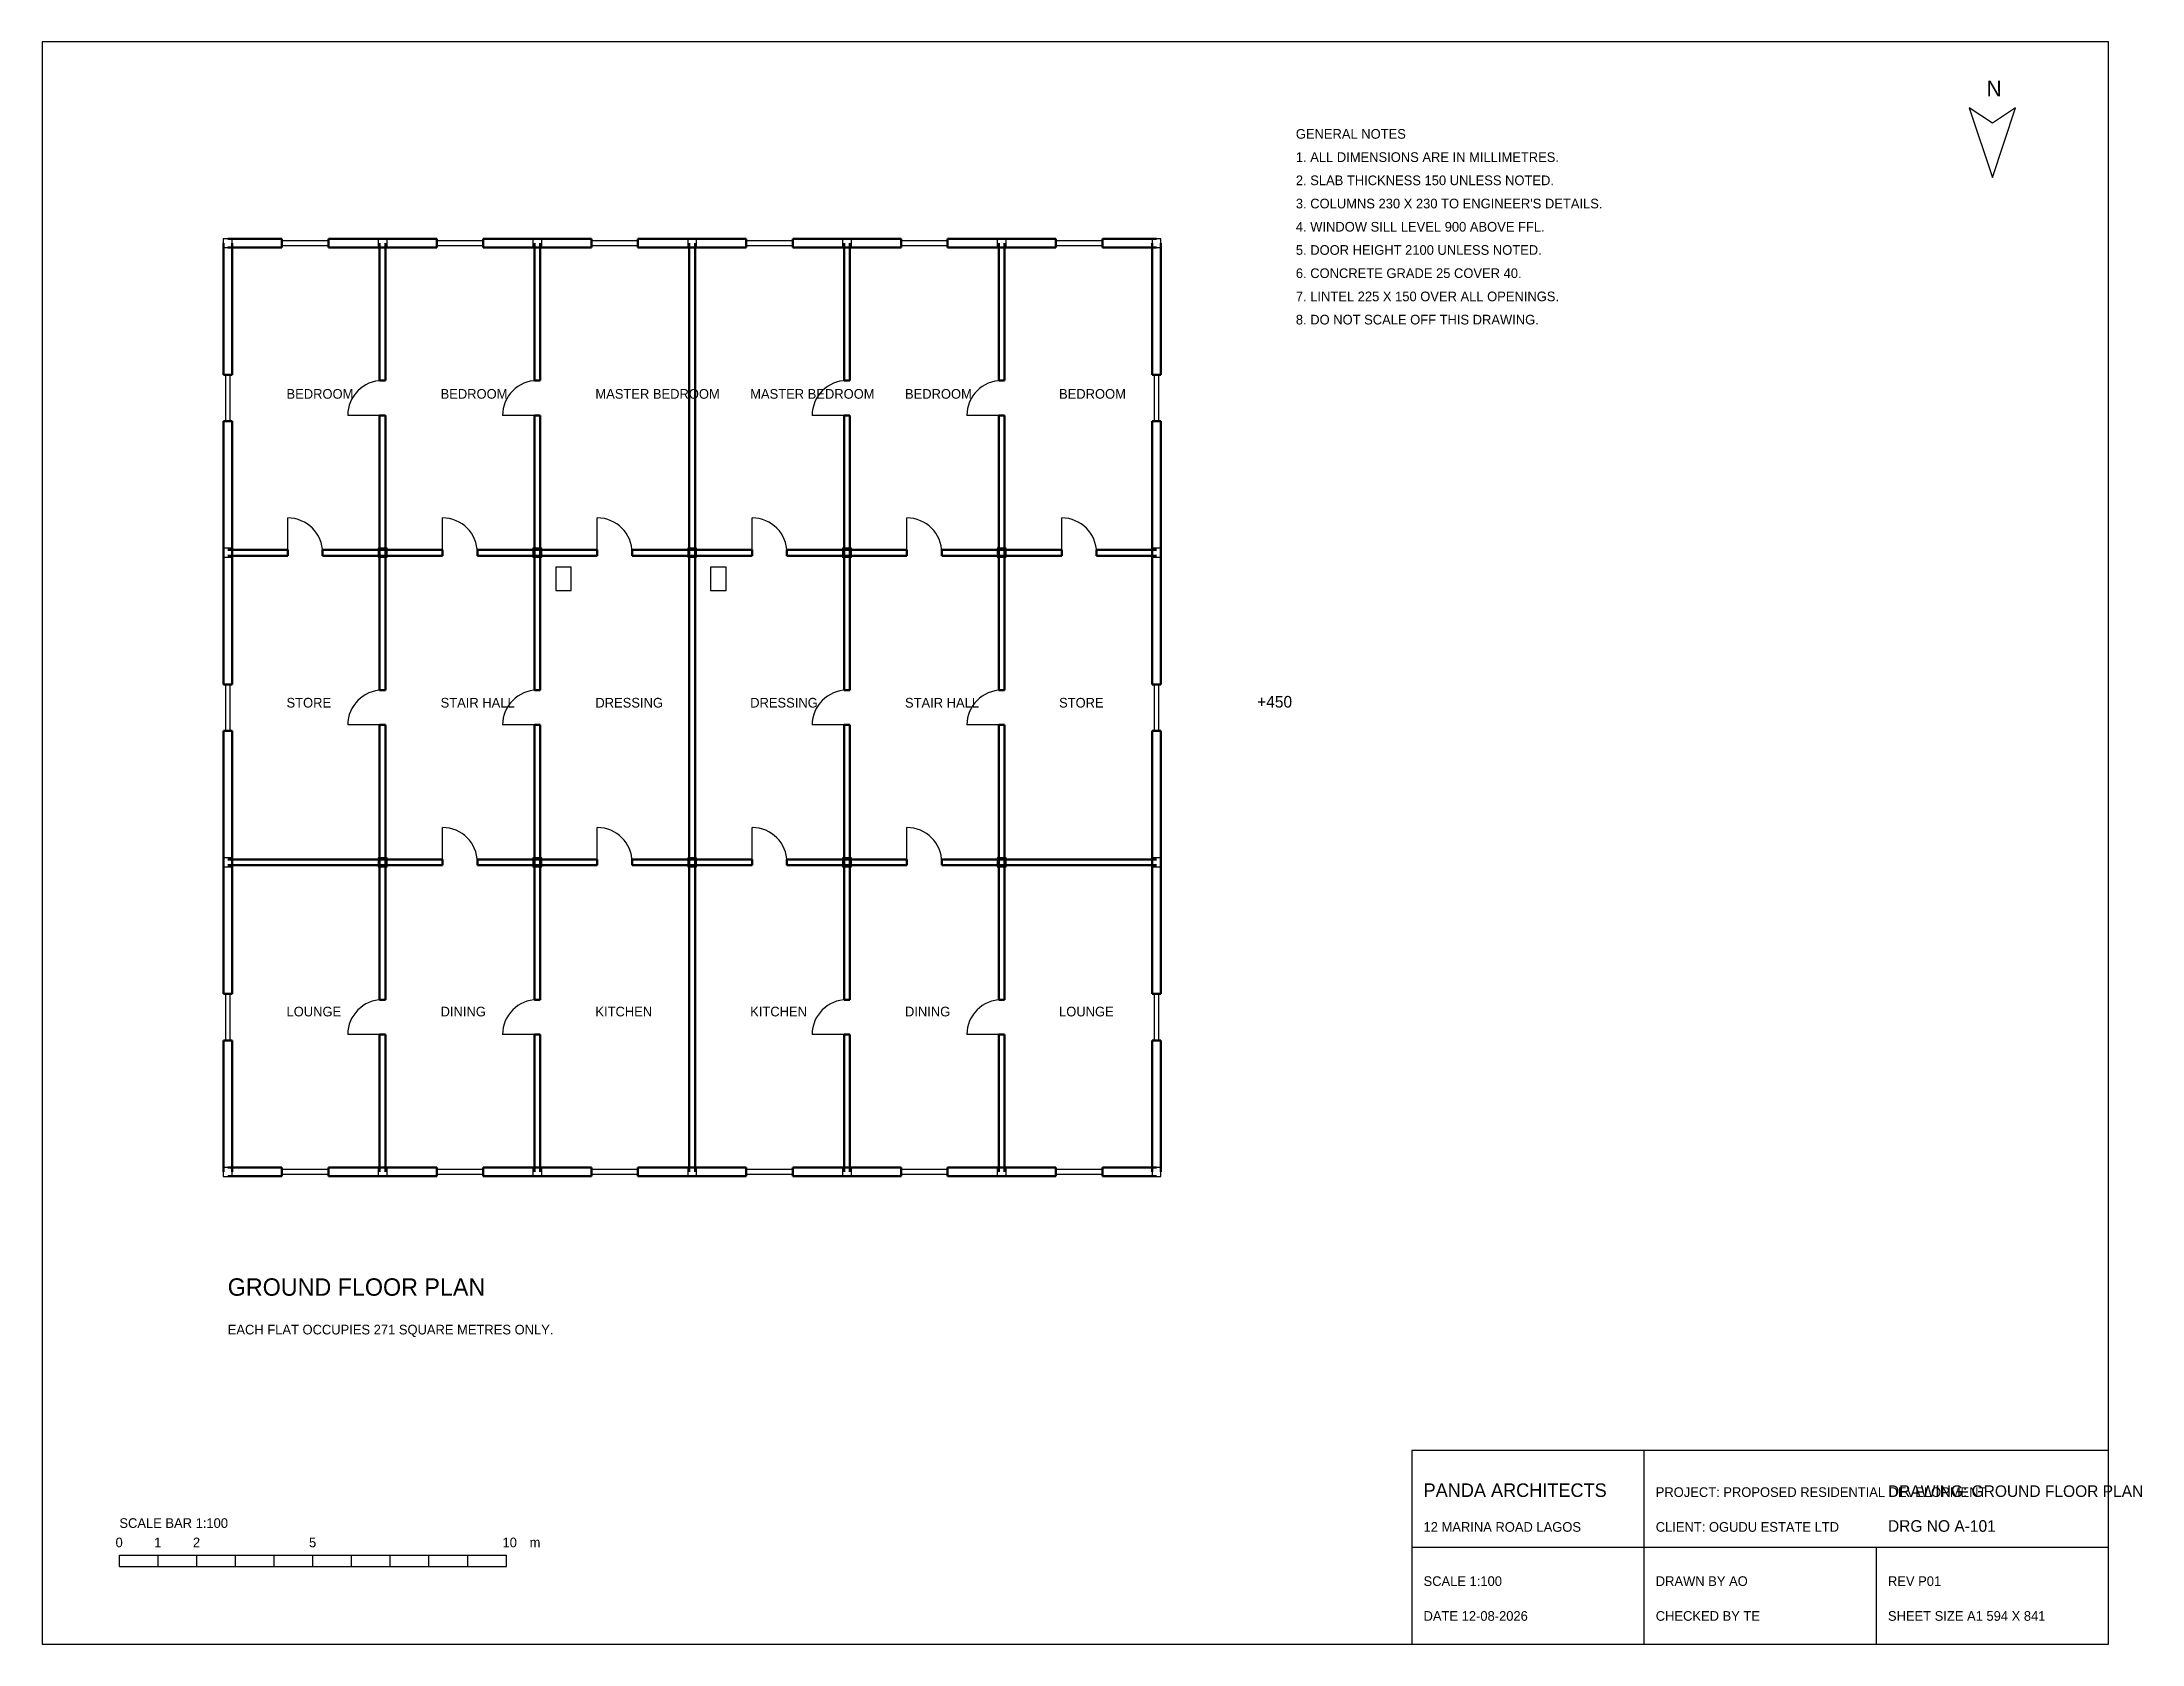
# Model space of a CAD drawing. Header units: millimetres. Extents: x 0 to 343400, y -12200 to 29200.
# Drawn here: x 0 to 54265, y -12200 to 29200 of the extents above; entities that cross this region are included whole.
import ezdxf

# ---------------------------------------------------------------- set-up
doc = ezdxf.new("R2010")
doc.units = ezdxf.units.MM
doc.layers.get('0').update_dxf_attribs({"color": 1, "linetype": 'CONTINUOUS'})
for name, color, linetype in [('COLUMN', 5, 'CONTINUOUS'), ('DOOR', 3, 'CONTINUOUS'), ('SANITARY', 7, 'CONTINUOUS'), ('TEXT', 6, 'CONTINUOUS'), ('WALL', 4, 'CONTINUOUS'), ('WIND', 2, 'CONTINUOUS')]:
    doc.layers.add(name, color=color, linetype=linetype)

msp = doc.modelspace()

# ---------------------------------------------------------------- texts
for s, height, p in [('N', 400, (50250, 27800)), ('GENERAL NOTES', 250, (32400, 26700)), ('1. ALL DIMENSIONS ARE IN MILLIMETRES.', 250, (32400, 26100)), ('2. SLAB THICKNESS 150 UNLESS NOTED.', 250, (32400, 25500)), ("3. COLUMNS 230 X 230 TO ENGINEER'S DETAILS.", 250, (32400, 24900)), ('4. WINDOW SILL LEVEL 900 ABOVE FFL.', 250, (32400, 24300)), ('5. DOOR HEIGHT 2100 UNLESS NOTED.', 250, (32400, 23700)), ('6. CONCRETE GRADE 25 COVER 40.', 250, (32400, 23100)), ('7. LINTEL 225 X 150 OVER ALL OPENINGS.', 250, (32400, 22500)), ('8. DO NOT SCALE OFF THIS DRAWING.', 250, (32400, 21900)), ('DRAWING: GROUND FLOOR PLAN', 300, (47700, -8400)), ('SCALE BAR 1:100', 250, (2000, -9200)), ('DRG NO A-101', 300, (47700, -9300)), ('0', 250, (1900, -9700)), ('1', 250, (2900, -9700)), ('2', 250, (3900, -9700)), ('5', 250, (6900, -9700)), ('10', 250, (11900, -9700)), ('m', 250, (12600, -9700))]:
    msp.add_text(s, height=height).set_placement(p)
at = {"layer": 'TEXT'}
for s, height, p in [('BEDROOM', 250, (6318.8, 19981.2)), ('BEDROOM', 250, (10300, 19981.2)), ('MASTER BEDROOM', 250, (14300, 19981.2)), ('MASTER BEDROOM', 250, (18300, 19981.2)), ('BEDROOM', 250, (22300, 19981.2)), ('BEDROOM', 250, (26281.2, 19981.2)), ('STORE', 250, (6318.8, 12000)), ('STAIR HALL', 250, (10300, 12000)), ('DRESSING', 250, (14300, 12000)), ('DRESSING', 250, (18300, 12000)), ('STAIR HALL', 250, (22300, 12000)), ('STORE', 250, (26281.2, 12000)), ('+450', 300, (31400, 12000)), ('LOUNGE', 250, (6318.8, 4018.8)), ('DINING', 250, (10300, 4018.8)), ('KITCHEN', 250, (14300, 4018.8)), ('KITCHEN', 250, (18300, 4018.8)), ('DINING', 250, (22300, 4018.8)), ('LOUNGE', 250, (26281.2, 4018.8)), ('GROUND FLOOR PLAN', 450, (4800, -3200)), ('EACH FLAT OCCUPIES 271 SQUARE METRES ONLY.', 250, (4800, -4200))]:
    msp.add_text(s, height=height, dxfattribs=at).set_placement(p)

# ---------------------------------------------------------------- blocks, each defined once
blk = doc.blocks.new('TITLEBLOCK-A1')
for p, q in [((6000, 0), (6000, 5000)), ((0, 2500), (18000, 2500)), ((12000, 0), (12000, 2500))]:
    blk.add_line(p, q)
blk.add_lwpolyline([(0, 0), (18000, 0), (18000, 5000), (0, 5000)], close=True)
for s, height, p in [('PANDA ARCHITECTS', 350, (300, 3800)), ('PROJECT: PROPOSED RESIDENTIAL DEVELOPMENT', 250, (6300, 3800)), ('12 MARINA ROAD LAGOS', 250, (300, 2900)), ('CLIENT: OGUDU ESTATE LTD', 250, (6300, 2900)), ('SCALE 1:100', 250, (300, 1500)), ('DRAWN BY AO', 250, (6300, 1500)), ('REV P01', 250, (12300, 1500)), ('DATE 12-08-2026', 250, (300, 600)), ('CHECKED BY TE', 250, (6300, 600)), ('SHEET SIZE A1 594 X 841', 250, (12300, 600))]:
    blk.add_text(s, height=height).set_placement(p)

# ---------------------------------------------------------------- linework, layer by layer
for p, q in [((53400, 29200), (0, 29200)), ((0, 29200), (0, -12200)), ((53400, -12200), (53400, 29200)), ((2000, -9900), (12000, -9900)), ((2000, -10200), (2000, -9900)), ((2000, -10200), (12000, -10200)), ((3000, -10200), (3000, -9900)), ((4000, -10200), (4000, -9900)), ((5000, -10200), (5000, -9900)), ((6000, -10200), (6000, -9900)), ((7000, -10200), (7000, -9900)), ((8000, -10200), (8000, -9900)), ((9000, -10200), (9000, -9900)), ((10000, -10200), (10000, -9900)), ((11000, -10200), (11000, -9900)), ((12000, -10200), (12000, -9900)), ((0, -12200), (53400, -12200))]:
    msp.add_line(p, q)
msp.add_lwpolyline([(50400, 25700), (51000, 27500), (50400, 27100), (49800, 27500)], close=True)
at = {"layer": 'COLUMN'}
for points in [[(4685, 23885), (4915, 23885), (4915, 24115), (4685, 24115)], [(8685, 23885), (8915, 23885), (8915, 24115), (8685, 24115)], [(12685, 23885), (12915, 23885), (12915, 24115), (12685, 24115)], [(16685, 23885), (16915, 23885), (16915, 24115), (16685, 24115)], [(20685, 23885), (20915, 23885), (20915, 24115), (20685, 24115)], [(24685, 23885), (24915, 23885), (24915, 24115), (24685, 24115)], [(28685, 23885), (28915, 23885), (28915, 24115), (28685, 24115)], [(4685, 15885), (4915, 15885), (4915, 16115), (4685, 16115)], [(8685, 15885), (8915, 15885), (8915, 16115), (8685, 16115)], [(12685, 15885), (12915, 15885), (12915, 16115), (12685, 16115)], [(16685, 15885), (16915, 15885), (16915, 16115), (16685, 16115)], [(20685, 15885), (20915, 15885), (20915, 16115), (20685, 16115)], [(24685, 15885), (24915, 15885), (24915, 16115), (24685, 16115)], [(28685, 15885), (28915, 15885), (28915, 16115), (28685, 16115)], [(4685, 7885), (4915, 7885), (4915, 8115), (4685, 8115)], [(8685, 7885), (8915, 7885), (8915, 8115), (8685, 8115)], [(12685, 7885), (12915, 7885), (12915, 8115), (12685, 8115)], [(16685, 7885), (16915, 7885), (16915, 8115), (16685, 8115)], [(20685, 7885), (20915, 7885), (20915, 8115), (20685, 8115)], [(24685, 7885), (24915, 7885), (24915, 8115), (24685, 8115)], [(28685, 7885), (28915, 7885), (28915, 8115), (28685, 8115)], [(4685, -115), (4915, -115), (4915, 115), (4685, 115)], [(8685, -115), (8915, -115), (8915, 115), (8685, 115)], [(12685, -115), (12915, -115), (12915, 115), (12685, 115)], [(16685, -115), (16915, -115), (16915, 115), (16685, 115)], [(20685, -115), (20915, -115), (20915, 115), (20685, 115)], [(24685, -115), (24915, -115), (24915, 115), (24685, 115)], [(28685, -115), (28915, -115), (28915, 115), (28685, 115)]]:
    msp.add_lwpolyline(points, close=True, dxfattribs=at)
at = {"layer": 'DOOR'}
for p, q in [((8800, 19550), (7900, 19550)), ((12800, 19550), (11900, 19550)), ((20800, 19550), (19900, 19550)), ((24800, 19550), (23900, 19550)), ((6350, 16000), (6350, 16900)), ((10350, 16000), (10350, 16900)), ((14350, 16000), (14350, 16900)), ((18350, 16000), (18350, 16900)), ((22350, 16000), (22350, 16900)), ((26350, 16000), (26350, 16900)), ((8800, 11550), (7900, 11550)), ((12800, 11550), (11900, 11550)), ((20800, 11550), (19900, 11550)), ((24800, 11550), (23900, 11550)), ((10350, 8000), (10350, 8900)), ((14350, 8000), (14350, 8900)), ((18350, 8000), (18350, 8900)), ((22350, 8000), (22350, 8900)), ((8800, 3550), (7900, 3550)), ((12800, 3550), (11900, 3550)), ((20800, 3550), (19900, 3550)), ((24800, 3550), (23900, 3550))]:
    msp.add_line(p, q, dxfattribs=at)
for centre, start, end in [((8800, 19550), 90, 180), ((12800, 19550), 90, 180), ((20800, 19550), 90, 180), ((24800, 19550), 90, 180), ((6350, 16000), 0, 90), ((10350, 16000), 0, 90), ((14350, 16000), 0, 90), ((18350, 16000), 0, 90), ((22350, 16000), 0, 90), ((26350, 16000), 0, 90), ((8800, 11550), 90, 180), ((12800, 11550), 90, 180), ((20800, 11550), 90, 180), ((24800, 11550), 90, 180), ((10350, 8000), 0, 90), ((14350, 8000), 0, 90), ((18350, 8000), 0, 90), ((22350, 8000), 0, 90), ((8800, 3550), 90, 180), ((12800, 3550), 90, 180), ((20800, 3550), 90, 180), ((24800, 3550), 90, 180)]:
    msp.add_arc(centre, 900, start, end, dxfattribs=at)
at = {"layer": 'SANITARY'}
for points in [[(13275, 15025), (13675, 15025), (13675, 15625), (13275, 15625)], [(17275, 15025), (17675, 15025), (17675, 15625), (17275, 15625)]]:
    msp.add_lwpolyline(points, close=True, dxfattribs=at)
at = {"layer": 'WALL', "lineweight": 50}
for p, q in [((4687.5, 20600), (4687.5, 24000)), ((6200, 24112.5), (4800, 24112.5)), ((4800, 23887.5), (6200, 23887.5)), ((4912.5, 24000), (4912.5, 20600)), ((6200, 23887.5), (6200, 24112.5)), ((8800, 24112.5), (7400, 24112.5)), ((7400, 23887.5), (7400, 24112.5)), ((7400, 23887.5), (8800, 23887.5)), ((8725, 20450), (8725, 24000)), ((10200, 24112.5), (8800, 24112.5)), ((8800, 23887.5), (10200, 23887.5)), ((8875, 24000), (8875, 20450)), ((10200, 23887.5), (10200, 24112.5)), ((12800, 24112.5), (11400, 24112.5)), ((11400, 23887.5), (11400, 24112.5)), ((11400, 23887.5), (12800, 23887.5)), ((12725, 20450), (12725, 24000)), ((14200, 24112.5), (12800, 24112.5)), ((12800, 23887.5), (14200, 23887.5)), ((12875, 24000), (12875, 20450)), ((14200, 23887.5), (14200, 24112.5)), ((16800, 24112.5), (15400, 24112.5)), ((15400, 23887.5), (15400, 24112.5)), ((15400, 23887.5), (16800, 23887.5)), ((16725, 16000), (16725, 24000)), ((18200, 24112.5), (16800, 24112.5)), ((16800, 23887.5), (18200, 23887.5)), ((16875, 24000), (16875, 16000)), ((18200, 23887.5), (18200, 24112.5)), ((20800, 24112.5), (19400, 24112.5)), ((19400, 23887.5), (19400, 24112.5)), ((19400, 23887.5), (20800, 23887.5)), ((20725, 20450), (20725, 24000)), ((22200, 24112.5), (20800, 24112.5)), ((20800, 23887.5), (22200, 23887.5)), ((20875, 24000), (20875, 20450)), ((22200, 23887.5), (22200, 24112.5)), ((24800, 24112.5), (23400, 24112.5)), ((23400, 23887.5), (23400, 24112.5)), ((23400, 23887.5), (24800, 23887.5)), ((24725, 20450), (24725, 24000)), ((26200, 24112.5), (24800, 24112.5)), ((24800, 23887.5), (26200, 23887.5)), ((24875, 24000), (24875, 20450)), ((26200, 23887.5), (26200, 24112.5)), ((28800, 24112.5), (27400, 24112.5)), ((27400, 23887.5), (27400, 24112.5)), ((27400, 23887.5), (28800, 23887.5)), ((28687.5, 20600), (28687.5, 24000)), ((28912.5, 24000), (28912.5, 20600)), ((4687.5, 20600), (4912.5, 20600)), ((8725, 20450), (8875, 20450)), ((12725, 20450), (12875, 20450)), ((20725, 20450), (20875, 20450)), ((24725, 20450), (24875, 20450)), ((28687.5, 20600), (28912.5, 20600)), ((8725, 16000), (8725, 19550)), ((8725, 19550), (8875, 19550)), ((8875, 19550), (8875, 16000)), ((12725, 16000), (12725, 19550)), ((12725, 19550), (12875, 19550)), ((12875, 19550), (12875, 16000)), ((20725, 16000), (20725, 19550)), ((20725, 19550), (20875, 19550)), ((20875, 19550), (20875, 16000)), ((24725, 16000), (24725, 19550)), ((24725, 19550), (24875, 19550)), ((24875, 19550), (24875, 16000)), ((4687.5, 16000), (4687.5, 19400)), ((4687.5, 19400), (4912.5, 19400)), ((4912.5, 19400), (4912.5, 16000)), ((28687.5, 16000), (28687.5, 19400)), ((28687.5, 19400), (28912.5, 19400)), ((28912.5, 19400), (28912.5, 16000)), ((4687.5, 12600), (4687.5, 16000)), ((6350, 16075), (4800, 16075)), ((4800, 15925), (6350, 15925)), ((4912.5, 16000), (4912.5, 12600)), ((6350, 15925), (6350, 16075)), ((8800, 16075), (7250, 16075)), ((7250, 15925), (7250, 16075)), ((7250, 15925), (8800, 15925)), ((8725, 12450), (8725, 16000)), ((10350, 16075), (8800, 16075)), ((8800, 15925), (10350, 15925)), ((8875, 16000), (8875, 12450)), ((10350, 15925), (10350, 16075)), ((12800, 16075), (11250, 16075)), ((11250, 15925), (11250, 16075)), ((11250, 15925), (12800, 15925)), ((12725, 12450), (12725, 16000)), ((14350, 16075), (12800, 16075)), ((12800, 15925), (14350, 15925)), ((12875, 16000), (12875, 12450)), ((14350, 15925), (14350, 16075)), ((16800, 16075), (15250, 16075)), ((15250, 15925), (15250, 16075)), ((15250, 15925), (16800, 15925)), ((16725, 8000), (16725, 16000)), ((18350, 16075), (16800, 16075)), ((16800, 15925), (18350, 15925)), ((16875, 16000), (16875, 8000)), ((18350, 15925), (18350, 16075)), ((20800, 16075), (19250, 16075)), ((19250, 15925), (19250, 16075)), ((19250, 15925), (20800, 15925)), ((20725, 12450), (20725, 16000)), ((22350, 16075), (20800, 16075)), ((20800, 15925), (22350, 15925)), ((20875, 16000), (20875, 12450)), ((22350, 15925), (22350, 16075)), ((24800, 16075), (23250, 16075)), ((23250, 15925), (23250, 16075)), ((23250, 15925), (24800, 15925)), ((24725, 12450), (24725, 16000)), ((26350, 16075), (24800, 16075)), ((24800, 15925), (26350, 15925)), ((24875, 16000), (24875, 12450)), ((26350, 15925), (26350, 16075)), ((28800, 16075), (27250, 16075)), ((27250, 15925), (27250, 16075)), ((27250, 15925), (28800, 15925)), ((28687.5, 12600), (28687.5, 16000)), ((28912.5, 16000), (28912.5, 12600)), ((4687.5, 12600), (4912.5, 12600)), ((28687.5, 12600), (28912.5, 12600)), ((8725, 12450), (8875, 12450)), ((12725, 12450), (12875, 12450)), ((20725, 12450), (20875, 12450)), ((24725, 12450), (24875, 12450)), ((4687.5, 8000), (4687.5, 11400)), ((4687.5, 11400), (4912.5, 11400)), ((4912.5, 11400), (4912.5, 8000)), ((8725, 8000), (8725, 11550)), ((8725, 11550), (8875, 11550)), ((8875, 11550), (8875, 8000)), ((12725, 8000), (12725, 11550)), ((12725, 11550), (12875, 11550)), ((12875, 11550), (12875, 8000)), ((20725, 8000), (20725, 11550)), ((20725, 11550), (20875, 11550)), ((20875, 11550), (20875, 8000)), ((24725, 8000), (24725, 11550)), ((24725, 11550), (24875, 11550)), ((24875, 11550), (24875, 8000)), ((28687.5, 8000), (28687.5, 11400)), ((28687.5, 11400), (28912.5, 11400)), ((28912.5, 11400), (28912.5, 8000)), ((4687.5, 4600), (4687.5, 8000)), ((8800, 8075), (4800, 8075)), ((4800, 7925), (8800, 7925)), ((4912.5, 8000), (4912.5, 4600)), ((8725, 4450), (8725, 8000)), ((10350, 8075), (8800, 8075)), ((8800, 7925), (10350, 7925)), ((8875, 8000), (8875, 4450)), ((10350, 7925), (10350, 8075)), ((12800, 8075), (11250, 8075)), ((11250, 7925), (11250, 8075)), ((11250, 7925), (12800, 7925)), ((12725, 4450), (12725, 8000)), ((14350, 8075), (12800, 8075)), ((12800, 7925), (14350, 7925)), ((12875, 8000), (12875, 4450)), ((14350, 7925), (14350, 8075)), ((16800, 8075), (15250, 8075)), ((15250, 7925), (15250, 8075)), ((15250, 7925), (16800, 7925)), ((16725, 0), (16725, 8000)), ((18350, 8075), (16800, 8075)), ((16800, 7925), (18350, 7925)), ((16875, 8000), (16875, 0)), ((18350, 7925), (18350, 8075)), ((20800, 8075), (19250, 8075)), ((19250, 7925), (19250, 8075)), ((19250, 7925), (20800, 7925)), ((20725, 4450), (20725, 8000)), ((22350, 8075), (20800, 8075)), ((20800, 7925), (22350, 7925)), ((20875, 8000), (20875, 4450)), ((22350, 7925), (22350, 8075)), ((24800, 8075), (23250, 8075)), ((23250, 7925), (23250, 8075)), ((23250, 7925), (24800, 7925)), ((24725, 4450), (24725, 8000)), ((28800, 8075), (24800, 8075)), ((24800, 7925), (28800, 7925)), ((24875, 8000), (24875, 4450)), ((28687.5, 4600), (28687.5, 8000)), ((28912.5, 8000), (28912.5, 4600)), ((4687.5, 4600), (4912.5, 4600)), ((8725, 4450), (8875, 4450)), ((12725, 4450), (12875, 4450)), ((20725, 4450), (20875, 4450)), ((24725, 4450), (24875, 4450)), ((28687.5, 4600), (28912.5, 4600)), ((4687.5, 0), (4687.5, 3400)), ((4687.5, 3400), (4912.5, 3400)), ((4912.5, 3400), (4912.5, 0)), ((8725, 0), (8725, 3550)), ((8725, 3550), (8875, 3550)), ((8875, 3550), (8875, 0)), ((12725, 0), (12725, 3550)), ((12725, 3550), (12875, 3550)), ((12875, 3550), (12875, 0)), ((20725, 0), (20725, 3550)), ((20725, 3550), (20875, 3550)), ((20875, 3550), (20875, 0)), ((24725, 0), (24725, 3550)), ((24725, 3550), (24875, 3550)), ((24875, 3550), (24875, 0)), ((28687.5, 0), (28687.5, 3400)), ((28687.5, 3400), (28912.5, 3400)), ((28912.5, 3400), (28912.5, 0)), ((6200, 112.5), (4800, 112.5)), ((6200, -112.5), (6200, 112.5)), ((8800, 112.5), (7400, 112.5)), ((7400, -112.5), (7400, 112.5)), ((10200, 112.5), (8800, 112.5)), ((10200, -112.5), (10200, 112.5)), ((12800, 112.5), (11400, 112.5)), ((11400, -112.5), (11400, 112.5)), ((14200, 112.5), (12800, 112.5)), ((14200, -112.5), (14200, 112.5)), ((16800, 112.5), (15400, 112.5)), ((15400, -112.5), (15400, 112.5)), ((18200, 112.5), (16800, 112.5)), ((18200, -112.5), (18200, 112.5)), ((20800, 112.5), (19400, 112.5)), ((19400, -112.5), (19400, 112.5)), ((22200, 112.5), (20800, 112.5)), ((22200, -112.5), (22200, 112.5)), ((24800, 112.5), (23400, 112.5)), ((23400, -112.5), (23400, 112.5)), ((26200, 112.5), (24800, 112.5)), ((26200, -112.5), (26200, 112.5)), ((28800, 112.5), (27400, 112.5)), ((27400, -112.5), (27400, 112.5)), ((4800, -112.5), (6200, -112.5)), ((7400, -112.5), (8800, -112.5)), ((8800, -112.5), (10200, -112.5)), ((11400, -112.5), (12800, -112.5)), ((12800, -112.5), (14200, -112.5)), ((15400, -112.5), (16800, -112.5)), ((16800, -112.5), (18200, -112.5)), ((19400, -112.5), (20800, -112.5)), ((20800, -112.5), (22200, -112.5)), ((23400, -112.5), (24800, -112.5)), ((24800, -112.5), (26200, -112.5)), ((27400, -112.5), (28800, -112.5))]:
    msp.add_line(p, q, dxfattribs=at)
at = {"layer": 'WIND'}
for points in [[(6200, 23940), (7400, 23940), (7400, 24060), (6200, 24060)], [(10200, 23940), (11400, 23940), (11400, 24060), (10200, 24060)], [(14200, 23940), (15400, 23940), (15400, 24060), (14200, 24060)], [(18200, 23940), (19400, 23940), (19400, 24060), (18200, 24060)], [(22200, 23940), (23400, 23940), (23400, 24060), (22200, 24060)], [(26200, 23940), (27400, 23940), (27400, 24060), (26200, 24060)], [(4740, 19400), (4860, 19400), (4860, 20600), (4740, 20600)], [(28740, 19400), (28860, 19400), (28860, 20600), (28740, 20600)], [(4740, 11400), (4860, 11400), (4860, 12600), (4740, 12600)], [(28740, 11400), (28860, 11400), (28860, 12600), (28740, 12600)], [(4740, 3400), (4860, 3400), (4860, 4600), (4740, 4600)], [(28740, 3400), (28860, 3400), (28860, 4600), (28740, 4600)], [(6200, -60), (7400, -60), (7400, 60), (6200, 60)], [(10200, -60), (11400, -60), (11400, 60), (10200, 60)], [(14200, -60), (15400, -60), (15400, 60), (14200, 60)], [(18200, -60), (19400, -60), (19400, 60), (18200, 60)], [(22200, -60), (23400, -60), (23400, 60), (22200, 60)], [(26200, -60), (27400, -60), (27400, 60), (26200, 60)]]:
    msp.add_lwpolyline(points, close=True, dxfattribs=at)

# ---------------------------------------------------------------- block references
msp.add_blockref('TITLEBLOCK-A1', (35400, -12200))

msp.set_redraw_order([(e.dxf.handle, doc.entitydb.next_handle()) for e in msp.query("TEXT MTEXT ATTDEF DIMENSION ARC_DIMENSION")])  # texts and dimensions are drawn at this point

doc.saveas('drawing.dxf')
